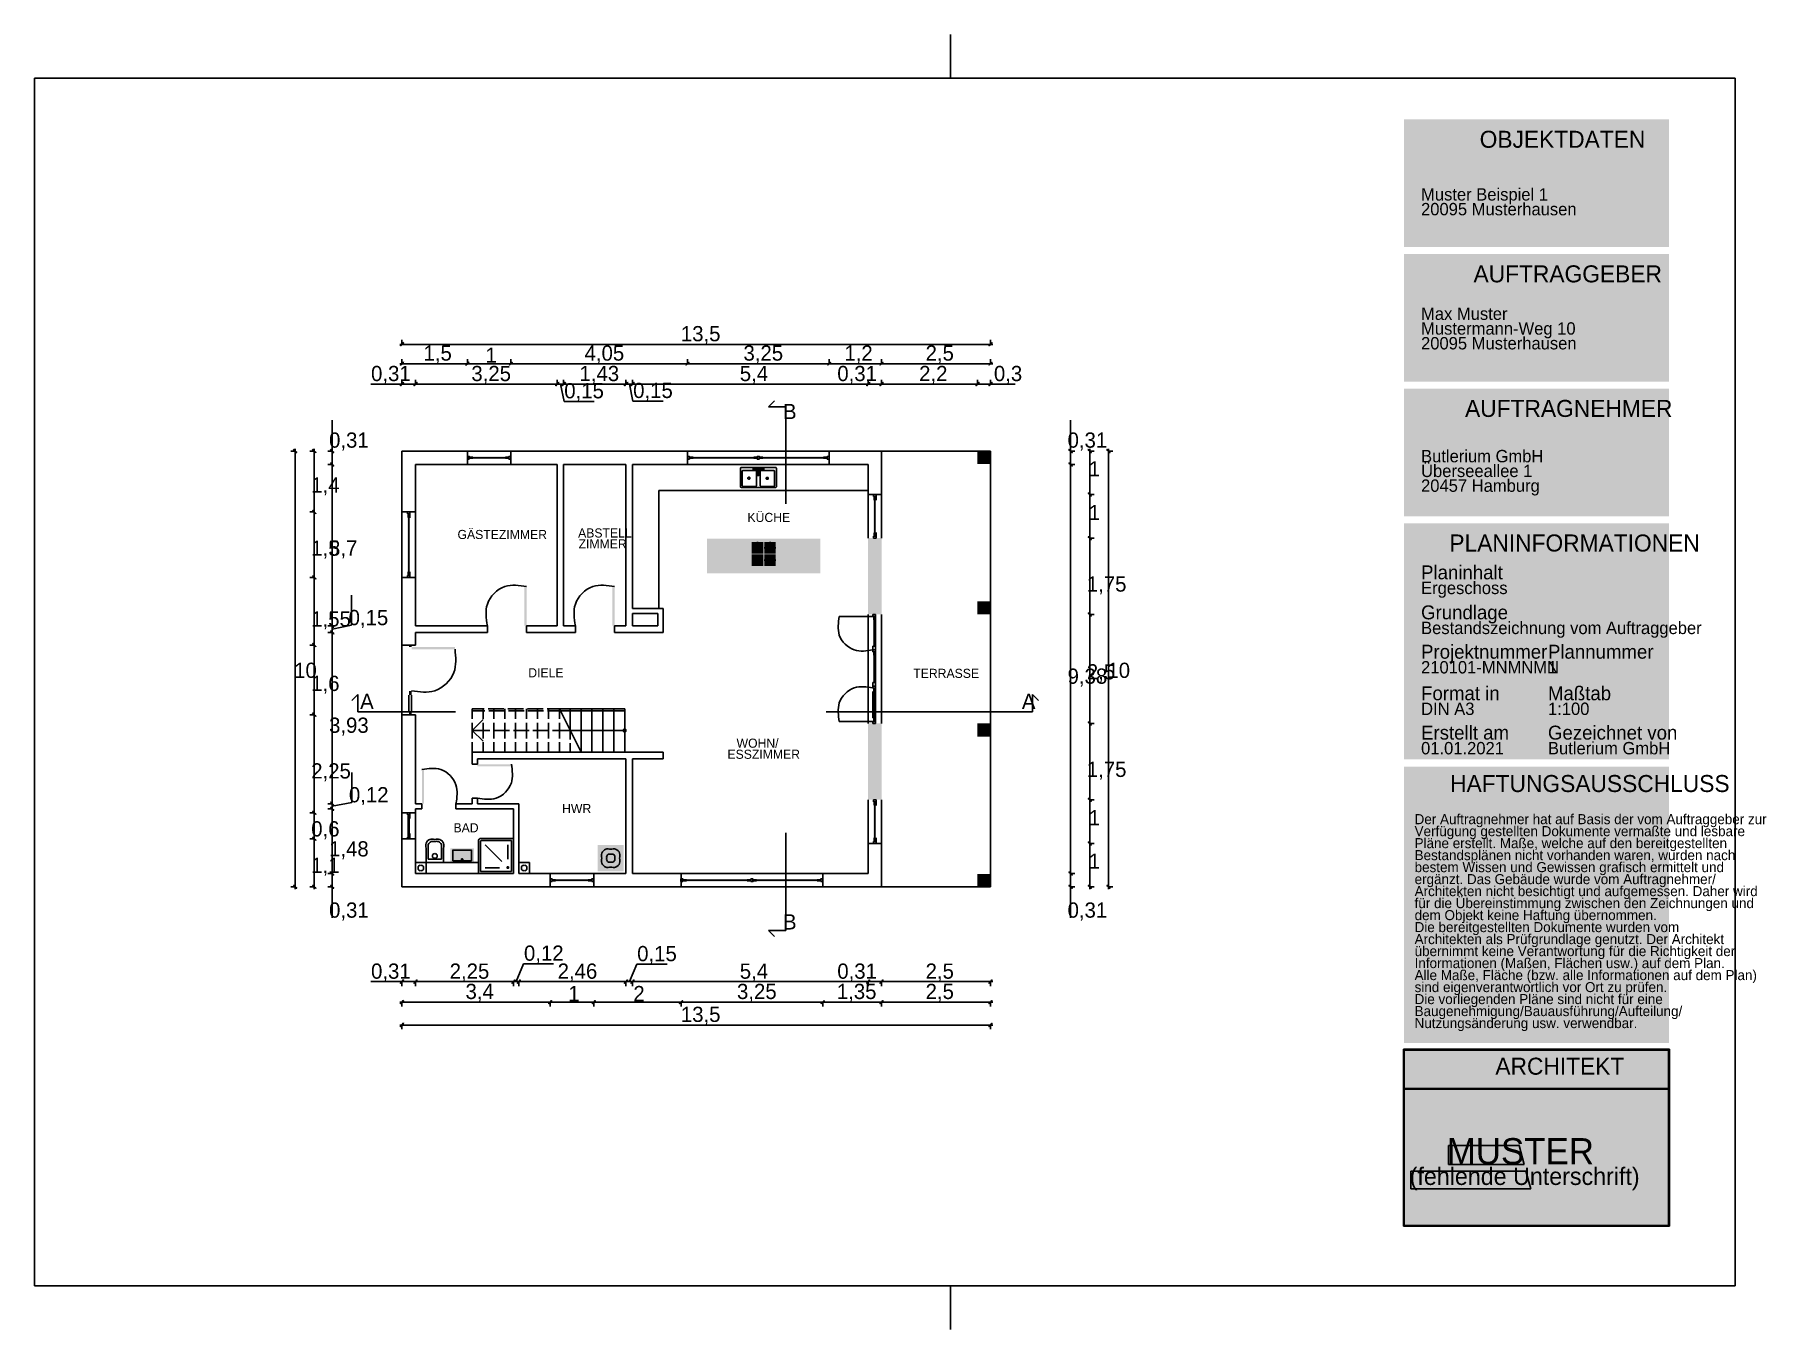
# Model space of a CAD drawing. Header units: metres. Extents: x 57 to 1182, y 0 to 842.
import ezdxf

# ---------------------------------------------------------------- set-up
doc = ezdxf.new("R2010")
doc.units = ezdxf.units.M
for name, color, linetype in [('PDFCurves', 7, 'Continuous'), ('PDFLines', 7, 'Continuous'), ('PDFQuads', 7, 'Continuous'), ('PDFRects', 7, 'Continuous'), ('PDFText', 7, 'Continuous')]:
    doc.layers.add(name, color=color, linetype=linetype)

msp = doc.modelspace()

# ---------------------------------------------------------------- texts
at = {"layer": 'PDFText'}
for s, height, p in [('OBJEKTDATEN', 11.063, (996.1, 768.3)), ('20095 Musterhausen', 8.046, (958, 724.4)), ('Muster Beispiel 1', 8.046, (958, 734)), ('AUFTRAGGEBER', 11.063, (992.1, 680.8)), ('Max Muster ', 8.046, (958, 656.4)), ('Mustermann-Weg 10', 8.046, (958, 646.8)), ('13,5', 9.9, (476.8, 642.5)), ('20095 Musterhausen  ', 8.046, (958, 637.2)), ('1,5', 9.9, (309.5, 629.9)), ('1', 9.9, (349.8, 628.5)), ('4,05', 9.9, (414.2, 629.9)), ('3,25', 9.9, (517.5, 629.9)), ('1,2', 9.9, (583.1, 629.9)), ('2,5', 9.9, (635.9, 629.9)), ('0,31', 9.9, (275.4, 616.6)), ('3,25', 9.9, (340.6, 616.6)), ('1,43', 9.9, (410.9, 616.6)), ('5,4', 9.9, (515.1, 616.6)), ('0,31', 9.9, (578.5, 616.6)), ('2,2', 9.9, (631.7, 616.6)), ('0,3', 9.9, (680.3, 616.6)), ('0,15', 9.9, (401, 605.4)), ('0,15', 9.9, (445.8, 605.6)), ('B', 9.89, (543.2, 591.9)), ('AUFTRAGNEHMER', 11.063, (986.6, 593.3)), ('0,31', 9.9, (248.1, 573.3)), ('0,31', 9.9, (728.2, 573.3)), ('1', 9.9, (742, 554.6)), ('Butlerium GmbH', 8.046, (958, 563.8)), ('Überseeallee 1', 8.046, (958, 554.2)), ('1,4', 9.9, (236.5, 544.1)), ('20457 Hamburg', 8.046, (958, 544.6)), ('KÜCHE', 5.93, (520.1, 525)), ('1', 9.9, (742, 526.2)), ('GÄSTEZIMMER', 5.932, (331.6, 513.9)), ('ABSTELL', 5.93, (410, 514.9)), ('1,5', 9.9, (236.5, 503)), ('3,7', 9.9, (248.1, 503.1)), ('ZIMMER', 5.93, (410.3, 507.8)), ('PLANINFORMATIONEN', 11.063, (976.4, 505.8)), ('Planinhalt', 9.05, (958, 487.7)), ('1,75', 9.9, (740.7, 479.7)), ('Ergeschoss', 8.05, (958, 478.1)), ('1,55', 9.9, (236.5, 457)), ('0,15', 9.9, (260.8, 457.9)), ('Grundlage', 9.05, (958, 461.7)), ('Bestandszeichnung vom Auftraggeber', 8.046, (958, 452.1)), ('Projektnummer', 9.052, (958, 436.1)), ('Plannummer', 9.05, (1040.5, 436.1)), ('10', 9.9, (225.4, 423.6)), ('DIELE', 5.93, (377.6, 424)), ('TERRASSE', 5.93, (627.9, 423.6)), ('9,38', 9.9, (728.2, 419.8)), ('2,5', 9.9, (740.7, 422.6)), ('10', 9.9, (754.1, 423.6)), ('210101-MNMNMN', 8.046, (958, 426.5)), ('1', 8.05, (1040.5, 426.5)), ('1,6', 9.9, (236.5, 415.1)), ('Format in', 9.05, (958, 409.1)), ('Maßtab', 9.05, (1040.5, 409.1)), ('A', 9.89, (268.3, 403.4)), ('A', 9.89, (698.5, 403.4)), ('DIN A3', 8.05, (958, 399.5)), ('1:100', 8.05, (1040.5, 399.5)), ('3,93', 9.9, (248.1, 387.9)), ('WOHN/', 5.93, (513, 378.2)), ('Erstellt am', 9.052, (958, 383.5)), ('Gezeichnet von', 9.052, (1040.5, 383.5)), ('ESSZIMMER', 5.93, (507.1, 371)), ('01.01.2021', 8.05, (958, 373.9)), ('Butlerium GmbH', 8.046, (1040.5, 373.9)), ('2,25', 9.9, (236.5, 358.2)), ('1,75', 9.9, (740.7, 359.2)), ('HAFTUNGSAUSSCHLUSS', 11.063, (976.9, 349.4)), ('0,12', 9.9, (261, 342.7)), ('HWR', 5.93, (399.6, 335.7)), ('0,6', 9.9, (236.5, 320.5)), ('BAD', 5.93, (329, 323.2)), ('1', 9.9, (742, 327.8)), ('Verfügung gestellten Dokumente vermaßte und lesbare ', 6.537, (953.8, 320.7)), ('Der Auftragnehmer hat auf Basis der vom Auftraggeber zur', 6.537, (953.8, 328.5)), ('1,48', 9.9, (248.1, 307.5)), ('Pläne erstellt. Maße, welche auf den bereitgestellten ', 6.537, (953.8, 312.9)), ('1,1', 9.9, (236.5, 296.8)), ('1', 9.9, (742, 299.5)), ('bestem Wissen und Gewissen grafisch ermittelt und ', 6.537, (953.8, 297.3)), ('Bestandsplänen nicht vorhanden waren, wurden nach ', 6.537, (953.8, 305.1)), ('ergänzt. Das Gebäude wurde vom Auftragnehmer/', 6.537, (953.8, 289.5)), ('Architekten nicht besichtigt und aufgemessen. Daher wird ', 6.537, (953.8, 281.7)), ('für die Übereinstimmung zwischen den Zeichnungen und ', 6.537, (953.8, 273.9)), ('0,31', 9.9, (248.1, 267.7)), ('0,31', 9.9, (728.2, 267.7)), ('dem Objekt keine Haftung übernommen. ', 6.537, (953.8, 266.1)), ('B', 9.89, (543.2, 260)), ('Die bereitgestellten Dokumente wurden vom ', 6.537, (953.8, 258.3)), ('0,12', 9.9, (374.8, 239.7)), ('0,15', 9.9, (448.4, 239.4)), ('Architekten als Prüfgrundlage genutzt. Der Architekt ', 6.537, (953.8, 250.5)), ('übernimmt keine Verantwortung für die Richtigkeit der ', 6.537, (953.8, 242.7)), ('0,31', 9.9, (275.4, 228)), ('2,25', 9.9, (326.5, 228)), ('2,46', 9.9, (396.7, 228)), ('5,4', 9.9, (515.1, 228)), ('0,31', 9.9, (578.5, 228)), ('2,5', 9.9, (635.9, 228)), ('Informationen (Maßen, Flächen usw.) auf dem Plan.', 6.537, (953.8, 234.9)), ('Alle Maße, Fläche (bzw. alle Informationen auf dem Plan) ', 6.537, (953.8, 227.1)), ('sind eigenverantwortlich vor Ort zu prüfen.', 6.537, (953.8, 219.3)), ('3,4', 9.9, (336.8, 214.8)), ('1', 9.9, (403.6, 213.4)), ('2', 9.9, (445.9, 213.4)), ('3,25', 9.9, (513.3, 214.8)), ('1,35', 9.9, (578.2, 214.8)), ('2,5', 9.9, (635.9, 214.8)), ('Die vorliegenden Pläne sind nicht für eine ', 6.537, (953.8, 211.5)), ('13,5', 9.9, (476.8, 199.9)), ('Baugenehmigung/Bauausführung/Aufteilung/', 6.537, (953.8, 203.7)), ('Nutzungsänderung usw. verwendbar.', 6.537, (953.8, 195.9)), ('ARCHITEKT', 11.06, (1006.3, 165.6)), ('MUSTER', 16.95, (974.7, 107.4)), ('MUSTER', 16.95, (974.7, 107.4)), ('(fehlende Unterschrift)', 11.3, (950.6, 93.9)), ('(fehlende Unterschrift)', 11.3, (950.6, 93.9))]:
    msp.add_text(s, height=height, dxfattribs=at).set_placement(p)

# ---------------------------------------------------------------- linework, layer by layer
at = {"layer": 'PDFCurves'}
for points in [[(515.7, 560.3), (515.6, 560.2), (515.5, 560), (515.5, 559.8)], [(516.2, 560.4), (516, 560.5), (515.8, 560.4), (515.7, 560.3)], [(516.9, 558.3), (516.7, 558.2), (516.7, 558), (516.7, 557.8)], [(517.4, 558.5), (517.2, 558.5), (517, 558.5), (516.9, 558.3)], [(521.1, 554.1), (520.7, 554.1), (520.4, 553.8), (520.4, 553.5)], [(520.4, 553.5), (520.4, 553.1), (520.7, 552.9), (521.1, 552.9)], [(521.7, 553.5), (521.7, 553.8), (521.4, 554.1), (521.1, 554.1)], [(521.1, 552.9), (521.4, 552.9), (521.7, 553.1), (521.7, 553.5)], [(526, 557.8), (525.9, 558.2), (525.6, 558.5), (525.3, 558.5)], [(526.5, 555.7), (526.5, 555.4), (526.8, 555.2), (527.1, 555.2)], [(527.1, 555.2), (527.4, 555.2), (527.6, 555.4), (527.6, 555.7)], [(528.5, 558.3), (528.4, 558.2), (528.3, 558), (528.3, 557.8)], [(529, 558.5), (528.9, 558.5), (528.7, 558.5), (528.5, 558.3)], [(533, 554), (532.6, 554), (532.3, 553.7), (532.3, 553.4)], [(532.3, 553.4), (532.3, 553.1), (532.6, 552.8), (533, 552.8)], [(533.6, 553.4), (533.6, 553.7), (533.3, 554), (533, 554)], [(533, 552.8), (533.3, 552.8), (533.6, 553.1), (533.6, 553.4)], [(537.7, 557.8), (537.6, 558.2), (537.3, 558.5), (537, 558.5)], [(538.9, 559.8), (538.8, 560.2), (538.5, 560.4), (538.1, 560.4)], [(515.5, 547.9), (515.6, 547.6), (515.9, 547.5), (516.2, 547.5)], [(516.6, 548.7), (516.7, 548.4), (517, 548.1), (517.4, 548.1)], [(525.3, 548.1), (525.4, 548.1), (525.6, 548.1), (525.8, 548.2)], [(525.8, 548.2), (525.9, 548.4), (526, 548.5), (526, 548.7)], [(528.3, 548.7), (528.4, 548.4), (528.7, 548.1), (529.1, 548.1)], [(537, 548.1), (537.1, 548.1), (537.3, 548.1), (537.5, 548.2)], [(537.5, 548.2), (537.6, 548.4), (537.7, 548.5), (537.7, 548.7)], [(538.1, 547.5), (538.3, 547.4), (538.5, 547.5), (538.6, 547.6)], [(538.6, 547.6), (538.8, 547.7), (538.9, 547.9), (538.9, 548.1)], [(526.6, 510.1), (525.6, 510.1), (524.8, 509.3), (524.8, 508.3)], [(524.8, 508.3), (524.8, 507.3), (525.6, 506.4), (526.6, 506.4)], [(528.4, 508.3), (528.4, 509.3), (527.6, 510.1), (526.6, 510.1)], [(526.6, 506.4), (527.6, 506.4), (528.4, 507.3), (528.4, 508.3)], [(534.8, 510.1), (533.8, 510.1), (532.9, 509.3), (532.9, 508.3)], [(532.9, 508.3), (532.9, 507.3), (533.8, 506.4), (534.8, 506.4)], [(536.6, 508.3), (536.6, 509.3), (535.8, 510.1), (534.8, 510.1)], [(534.8, 506.4), (535.8, 506.4), (536.6, 507.3), (536.6, 508.3)], [(526.6, 502.4), (525.4, 502.4), (524.4, 501.4), (524.4, 500.2)], [(524.4, 500.2), (524.4, 498.9), (525.4, 497.9), (526.6, 497.9)], [(528.9, 500.2), (528.9, 501.4), (527.9, 502.4), (526.6, 502.4)], [(526.6, 497.9), (527.9, 497.9), (528.9, 498.9), (528.9, 500.2)], [(534.8, 501.6), (533.9, 501.6), (533.3, 501), (533.3, 500.2)], [(533.3, 500.2), (533.3, 499.3), (533.9, 498.7), (534.8, 498.7)], [(536.2, 500.2), (536.2, 501), (535.6, 501.6), (534.8, 501.6)], [(534.8, 498.7), (535.6, 498.7), (536.2, 499.3), (536.2, 500.2)], [(376.5, 483), (362.4, 483), (351, 471.6), (351, 457.5)], [(433.7, 483), (419.6, 483), (408.2, 471.6), (408.2, 457.5)], [(579.8, 463.6), (579.8, 451.5), (589.5, 441.8), (601.6, 441.8)], [(301.7, 415.3), (316.8, 415.3), (329.2, 427.1), (330, 442.2)], [(601.6, 417.1), (589.5, 417.1), (579.8, 407.3), (579.8, 395.3)], [(440.3, 390.3), (439.8, 390.3), (439.4, 389.9), (439.4, 389.5)], [(439.4, 389.5), (439.4, 389), (439.8, 388.6), (440.3, 388.6)], [(441.1, 389.5), (441.1, 389.9), (440.8, 390.3), (440.3, 390.3)], [(440.3, 388.6), (440.8, 388.6), (441.1, 389), (441.1, 389.5)], [(330.6, 341.8), (330.6, 354.1), (320.7, 364), (308.5, 364)], [(344.5, 345.4), (356.7, 345.4), (366.6, 355.3), (366.6, 367.5)], [(316.8, 318.6), (313.7, 318.6), (311.2, 316.1), (311.2, 312.9)], [(316.8, 317.2), (314.5, 317.2), (312.6, 315.3), (312.6, 312.9)], [(322.5, 312.9), (322.5, 316.1), (320, 318.6), (316.8, 318.6)], [(321.1, 312.9), (321.1, 315.3), (319.2, 317.2), (316.8, 317.2)], [(347.8, 319.2), (346.4, 319.2), (345.3, 318), (345.3, 316.6)], [(347.8, 317.9), (347.1, 317.9), (346.6, 317.3), (346.6, 316.6)], [(316.8, 309.3), (316.1, 309.3), (315.4, 308.6), (315.4, 307.8)], [(315.4, 307.8), (315.4, 307), (316.1, 306.4), (316.8, 306.4)], [(318.3, 307.8), (318.3, 308.6), (317.6, 309.3), (316.8, 309.3)], [(316.8, 306.4), (317.6, 306.4), (318.3, 307), (318.3, 307.8)], [(328.9, 311.7), (328.7, 311.7), (328.5, 311.6), (328.5, 311.3)], [(328.5, 305), (328.5, 304.8), (328.7, 304.6), (328.9, 304.6)], [(334.6, 306), (334.4, 306), (334.2, 305.8), (334.2, 305.6)], [(334.2, 305.6), (334.2, 305.4), (334.4, 305.2), (334.6, 305.2)], [(335, 305.6), (335, 305.8), (334.8, 306), (334.6, 306)], [(334.6, 305.2), (334.8, 305.2), (335, 305.4), (335, 305.6)], [(340.7, 311.3), (340.7, 311.6), (340.6, 311.7), (340.3, 311.7)], [(340.3, 304.6), (340.6, 304.6), (340.7, 304.8), (340.7, 305)], [(431.2, 312.2), (428, 312.2), (425.4, 309.6), (425.4, 306.4)], [(425.4, 306.4), (425.4, 303.2), (428, 300.6), (431.2, 300.6)], [(431.2, 309), (429.8, 309), (428.6, 307.8), (428.6, 306.4)], [(428.6, 306.4), (428.6, 305), (429.8, 303.9), (431.2, 303.9)], [(437, 306.4), (437, 309.6), (434.4, 312.2), (431.2, 312.2)], [(433.8, 306.4), (433.8, 307.8), (432.6, 309), (431.2, 309)], [(431.2, 300.6), (434.4, 300.6), (437, 303.2), (437, 306.4)], [(431.2, 303.9), (432.6, 303.9), (433.8, 305), (433.8, 306.4)], [(307.8, 301.7), (306.8, 301.7), (306.1, 301), (306.1, 300)], [(306.1, 300), (306.1, 299.1), (306.8, 298.3), (307.8, 298.3)], [(309.4, 300), (309.4, 301), (308.7, 301.7), (307.8, 301.7)], [(307.8, 298.3), (308.7, 298.3), (309.4, 299.1), (309.4, 300)], [(364.3, 300.8), (364, 300.8), (363.8, 300.5), (363.8, 300.3)], [(363.8, 300.3), (363.8, 300), (364, 299.8), (364.3, 299.8)], [(364.8, 300.3), (364.8, 300.5), (364.6, 300.8), (364.3, 300.8)], [(364.3, 299.8), (364.6, 299.8), (364.8, 300), (364.8, 300.3)], [(375, 301.7), (374, 301.7), (373.3, 301), (373.3, 300)], [(373.3, 300), (373.3, 299.1), (374, 298.3), (375, 298.3)], [(376.6, 300), (376.6, 301), (375.9, 301.7), (375, 301.7)], [(375, 298.3), (375.9, 298.3), (376.6, 299.1), (376.6, 300)]]:
    msp.add_spline(points, degree=3, dxfattribs=at)
at = {"layer": 'PDFLines'}
for p, q in [((652, 813.5), (652, 841.9)), ((56.7, 813.5), (56.7, 28.4)), ((56.7, 813.5), (1162.2, 813.5)), ((1162.2, 813.5), (1162.2, 28.4)), ((295.4, 640.5), (295.4, 643.4)), ((678.1, 640.5), (678.1, 643.4)), ((294, 640.5), (679.5, 640.5)), ((294.4, 639.7), (296.3, 641.6)), ((294.6, 639.5), (294.4, 639.7)), ((296.3, 641.6), (294.6, 639.5)), ((296.3, 641.6), (294.6, 639.5)), ((294.6, 639.5), (296.6, 641.4)), ((295.4, 627.9), (295.4, 630.8)), ((296.6, 641.4), (296.3, 641.6)), ((338, 627.9), (338, 630.8)), ((338, 627.9), (338, 630.8)), ((366.3, 627.9), (366.3, 630.8)), ((366.3, 627.9), (366.3, 630.8)), ((481.1, 627.9), (481.1, 630.8)), ((481.1, 627.9), (481.1, 630.8)), ((573.2, 627.9), (573.2, 630.8)), ((573.2, 627.9), (573.2, 630.8)), ((607.3, 627.9), (607.3, 630.8)), ((607.3, 627.9), (607.3, 630.8)), ((679, 641.6), (677, 639.7)), ((677, 639.7), (677.2, 639.5)), ((677.2, 639.5), (679, 641.6)), ((677.2, 639.5), (679, 641.6)), ((679.2, 641.4), (677.2, 639.5)), ((678.1, 627.9), (678.1, 630.8)), ((679, 641.6), (679.2, 641.4)), ((294, 627.9), (339.4, 627.9)), ((294.4, 627.1), (296.3, 629)), ((294.6, 626.9), (294.4, 627.1)), ((296.3, 629), (294.6, 626.9)), ((296.3, 629), (294.6, 626.9)), ((294.6, 626.9), (296.6, 628.8)), ((296.6, 628.8), (296.3, 629)), ((336.5, 627.9), (367.7, 627.9)), ((336.9, 627.1), (338.9, 629)), ((338.9, 629), (336.9, 627.1)), ((337.1, 626.9), (336.9, 627.1)), ((336.9, 627.1), (337.1, 626.9)), ((338.9, 629), (337.1, 626.9)), ((338.9, 629), (337.1, 626.9)), ((337.1, 626.9), (338.9, 629)), ((337.1, 626.9), (338.9, 629)), ((337.1, 626.9), (339.1, 628.8)), ((339.1, 628.8), (337.1, 626.9)), ((339.1, 628.8), (338.9, 629)), ((338.9, 629), (339.1, 628.8)), ((364.9, 627.9), (482.5, 627.9)), ((367.2, 629), (365.2, 627.1)), ((365.2, 627.1), (367.2, 629)), ((365.2, 627.1), (365.4, 626.9)), ((365.4, 626.9), (365.2, 627.1)), ((365.4, 626.9), (367.2, 629)), ((365.4, 626.9), (367.2, 629)), ((367.2, 629), (365.4, 626.9)), ((367.2, 629), (365.4, 626.9)), ((367.4, 628.8), (365.4, 626.9)), ((365.4, 626.9), (367.4, 628.8)), ((367.2, 629), (367.4, 628.8)), ((367.4, 628.8), (367.2, 629)), ((479.7, 627.9), (574.6, 627.9)), ((482, 629), (480, 627.1)), ((480, 627.1), (482, 629)), ((480, 627.1), (480.2, 626.9)), ((480.2, 626.9), (480, 627.1)), ((480.2, 626.9), (482, 629)), ((480.2, 626.9), (482, 629)), ((482, 629), (480.2, 626.9)), ((482, 629), (480.2, 626.9)), ((482.2, 628.8), (480.2, 626.9)), ((480.2, 626.9), (482.2, 628.8)), ((482, 629), (482.2, 628.8)), ((482.2, 628.8), (482, 629)), ((571.8, 627.9), (608.7, 627.9)), ((574.1, 629), (572.2, 627.1)), ((572.2, 627.1), (574.1, 629)), ((572.2, 627.1), (572.4, 626.9)), ((572.4, 626.9), (572.2, 627.1)), ((572.4, 626.9), (574.1, 629)), ((572.4, 626.9), (574.1, 629)), ((574.1, 629), (572.4, 626.9)), ((574.1, 629), (572.4, 626.9)), ((574.4, 628.8), (572.4, 626.9)), ((572.4, 626.9), (574.4, 628.8)), ((574.1, 629), (574.4, 628.8)), ((574.4, 628.8), (574.1, 629)), ((605.9, 627.9), (679.5, 627.9)), ((608.2, 629), (606.1, 627.1)), ((606.1, 627.1), (608.2, 629)), ((606.1, 627.1), (606.4, 626.9)), ((606.4, 626.9), (606.1, 627.1)), ((606.4, 626.9), (608.2, 629)), ((606.4, 626.9), (608.2, 629)), ((608.2, 629), (606.4, 626.9)), ((608.2, 629), (606.4, 626.9)), ((608.4, 628.8), (606.4, 626.9)), ((606.4, 626.9), (608.4, 628.8)), ((608.2, 629), (608.4, 628.8)), ((608.4, 628.8), (608.2, 629)), ((679, 629), (677, 627.1)), ((677, 627.1), (677.2, 626.9)), ((677.2, 626.9), (679, 629)), ((677.2, 626.9), (679, 629)), ((679.2, 628.8), (677.2, 626.9)), ((679, 629), (679.2, 628.8)), ((295.4, 614.7), (275.3, 614.7)), ((294.4, 613.8), (296.3, 615.8)), ((294.6, 613.6), (294.4, 613.8)), ((296.3, 615.8), (294.6, 613.6)), ((296.3, 615.8), (294.6, 613.6)), ((294.6, 613.6), (296.6, 615.5)), ((295.4, 617.5), (295.4, 614.7)), ((295.4, 614.7), (305.6, 614.7)), ((296.6, 615.5), (296.3, 615.8)), ((302.8, 614.7), (397.8, 614.7)), ((305.1, 615.8), (303.1, 613.8)), ((303.1, 613.8), (305.1, 615.8)), ((303.1, 613.8), (303.4, 613.6)), ((303.4, 613.6), (303.1, 613.8)), ((303.4, 613.6), (305.1, 615.8)), ((303.4, 613.6), (305.1, 615.8)), ((305.1, 615.8), (303.4, 613.6)), ((305.1, 615.8), (303.4, 613.6)), ((305.3, 615.5), (303.4, 613.6)), ((303.4, 613.6), (305.3, 615.5)), ((304.2, 614.7), (304.2, 617.5)), ((304.2, 614.7), (304.2, 617.5)), ((305.1, 615.8), (305.3, 615.5)), ((305.3, 615.5), (305.1, 615.8)), ((394.9, 614.7), (402, 614.7)), ((397.3, 615.8), (395.2, 613.8)), ((395.2, 613.8), (397.3, 615.8)), ((395.2, 613.8), (395.5, 613.6)), ((395.5, 613.6), (395.2, 613.8)), ((395.5, 613.6), (397.3, 615.8)), ((395.5, 613.6), (397.3, 615.8)), ((397.3, 615.8), (395.5, 613.6)), ((397.3, 615.8), (395.5, 613.6)), ((397.5, 615.5), (395.5, 613.6)), ((395.5, 613.6), (397.5, 615.5)), ((396.4, 614.7), (396.4, 617.5)), ((396.4, 614.7), (396.4, 617.5)), ((397.3, 615.8), (397.5, 615.5)), ((397.5, 615.5), (397.3, 615.8)), ((398.5, 614.7), (400.9, 603.4)), ((399.2, 614.7), (442.6, 614.7)), ((401.5, 615.8), (399.5, 613.8)), ((399.5, 613.8), (401.5, 615.8)), ((399.5, 613.8), (399.7, 613.6)), ((399.7, 613.6), (399.5, 613.8)), ((399.7, 613.6), (401.5, 615.8)), ((399.7, 613.6), (401.5, 615.8)), ((401.5, 615.8), (399.7, 613.6)), ((401.5, 615.8), (399.7, 613.6)), ((401.7, 615.5), (399.7, 613.6)), ((399.7, 613.6), (401.7, 615.5)), ((400.6, 614.7), (400.6, 617.5)), ((400.6, 614.7), (400.6, 617.5)), ((401.5, 615.8), (401.7, 615.5)), ((401.7, 615.5), (401.5, 615.8)), ((439.7, 614.7), (446.8, 614.7)), ((442, 615.8), (440, 613.8)), ((440, 613.8), (442, 615.8)), ((440, 613.8), (440.2, 613.6)), ((440.2, 613.6), (440, 613.8)), ((440.2, 613.6), (442, 615.8)), ((440.2, 613.6), (442, 615.8)), ((442, 615.8), (440.2, 613.6)), ((442, 615.8), (440.2, 613.6)), ((442.3, 615.5), (440.2, 613.6)), ((440.2, 613.6), (442.3, 615.5)), ((441.1, 614.7), (441.1, 617.5)), ((441.1, 614.7), (441.1, 617.5)), ((442, 615.8), (442.3, 615.5)), ((442.3, 615.5), (442, 615.8)), ((443.3, 614.7), (445.6, 603.6)), ((444, 614.7), (599.9, 614.7)), ((446.3, 615.8), (444.3, 613.8)), ((444.3, 613.8), (446.3, 615.8)), ((444.3, 613.8), (444.5, 613.6)), ((444.5, 613.6), (444.3, 613.8)), ((444.5, 613.6), (446.3, 615.8)), ((444.5, 613.6), (446.3, 615.8)), ((446.3, 615.8), (444.5, 613.6)), ((446.3, 615.8), (444.5, 613.6)), ((446.5, 615.5), (444.5, 613.6)), ((444.5, 613.6), (446.5, 615.5)), ((445.4, 614.7), (445.4, 617.5)), ((445.4, 614.7), (445.4, 617.5)), ((446.3, 615.8), (446.5, 615.5)), ((446.5, 615.5), (446.3, 615.8)), ((598.5, 614.7), (578.3, 614.7)), ((599.4, 615.8), (597.4, 613.8)), ((597.4, 613.8), (599.4, 615.8)), ((597.4, 613.8), (597.6, 613.6)), ((597.6, 613.6), (597.4, 613.8)), ((597.6, 613.6), (599.4, 615.8)), ((597.6, 613.6), (599.4, 615.8)), ((599.4, 615.8), (597.6, 613.6)), ((599.4, 615.8), (597.6, 613.6)), ((599.6, 615.5), (597.6, 613.6)), ((597.6, 613.6), (599.6, 615.5)), ((598.5, 614.7), (598.5, 617.5)), ((598.5, 617.5), (598.5, 614.7)), ((598.5, 614.7), (608.7, 614.7)), ((599.4, 615.8), (599.6, 615.5)), ((599.6, 615.5), (599.4, 615.8)), ((605.9, 614.7), (671, 614.7)), ((608.2, 615.8), (606.1, 613.8)), ((606.1, 613.8), (608.2, 615.8)), ((606.1, 613.8), (606.4, 613.6)), ((606.4, 613.6), (606.1, 613.8)), ((606.4, 613.6), (608.2, 615.8)), ((606.4, 613.6), (608.2, 615.8)), ((608.2, 615.8), (606.4, 613.6)), ((608.2, 615.8), (606.4, 613.6)), ((608.4, 615.5), (606.4, 613.6)), ((606.4, 613.6), (608.4, 615.5)), ((607.3, 614.7), (607.3, 617.5)), ((607.3, 614.7), (607.3, 617.5)), ((608.2, 615.8), (608.4, 615.5)), ((608.4, 615.5), (608.2, 615.8)), ((678.1, 614.7), (668.2, 614.7)), ((670.5, 615.8), (668.5, 613.8)), ((668.5, 613.8), (670.5, 615.8)), ((668.5, 613.8), (668.7, 613.6)), ((668.7, 613.6), (668.5, 613.8)), ((668.7, 613.6), (670.5, 615.8)), ((668.7, 613.6), (670.5, 615.8)), ((670.5, 615.8), (668.7, 613.6)), ((670.5, 615.8), (668.7, 613.6)), ((670.7, 615.5), (668.7, 613.6)), ((668.7, 613.6), (670.7, 615.5)), ((669.6, 614.7), (669.6, 617.5)), ((669.6, 614.7), (669.6, 617.5)), ((670.5, 615.8), (670.7, 615.5)), ((670.7, 615.5), (670.5, 615.8)), ((679, 615.8), (677, 613.8)), ((677, 613.8), (677.2, 613.6)), ((677.2, 613.6), (679, 615.8)), ((677.2, 613.6), (679, 615.8)), ((679.2, 615.5), (677.2, 613.6)), ((678.1, 617.5), (678.1, 614.7)), ((678.1, 614.7), (694.1, 614.7)), ((679, 615.8), (679.2, 615.5)), ((400.9, 603.4), (420.4, 603.4)), ((445.6, 603.6), (465.2, 603.6)), ((537.7, 603.8), (533.7, 599.8)), ((533.7, 599.8), (545, 599.8)), ((545, 599.8), (545, 536.8)), ((250.1, 571.1), (250.1, 591.3)), ((730.2, 571.1), (730.2, 591.3)), ((226.1, 571.1), (223.3, 571.1)), ((225, 572), (225.2, 572.3)), ((227.2, 570.2), (225, 572)), ((225, 572), (227, 570)), ((227.2, 570.2), (225, 572)), ((225.2, 572.3), (227.2, 570.2)), ((226.1, 572.6), (226.1, 286.3)), ((227, 570), (227.2, 570.2)), ((238.5, 571.1), (235.7, 571.1)), ((237.4, 572), (237.6, 572.3)), ((239.6, 570.2), (237.4, 572)), ((237.4, 572), (239.4, 570)), ((239.6, 570.2), (237.4, 572)), ((237.6, 572.3), (239.6, 570.2)), ((238.5, 530), (238.5, 572.6)), ((239.4, 570), (239.6, 570.2)), ((247.2, 571.1), (250.1, 571.1)), ((249, 572), (249.2, 572.3)), ((251.2, 570.2), (249, 572)), ((249, 572), (250.9, 570)), ((251.2, 570.2), (249, 572)), ((249, 563.3), (249.2, 563.5)), ((249.2, 563.5), (249, 563.3)), ((251.2, 561.5), (249, 563.3)), ((249, 563.3), (250.9, 561.3)), ((251.2, 561.5), (249, 563.3)), ((249, 563.3), (251.2, 561.5)), ((249, 563.3), (251.2, 561.5)), ((250.9, 561.3), (249, 563.3)), ((249.2, 572.3), (251.2, 570.2)), ((249.2, 563.5), (251.2, 561.5)), ((251.2, 561.5), (249.2, 563.5)), ((250.1, 571.1), (250.1, 561)), ((250.1, 456.1), (250.1, 563.8)), ((250.9, 570), (251.2, 570.2)), ((338, 571.1), (295.4, 571.1)), ((295.4, 571.1), (295.4, 531.5)), ((338, 562.4), (338, 571.1)), ((338, 571.1), (366.3, 571.1)), ((362.6, 566.8), (341.6, 566.8)), ((366.3, 562.4), (366.3, 571.1)), ((366.3, 571.1), (481.1, 571.1)), ((481.1, 571.1), (481.1, 562.4)), ((481.1, 571.1), (573.2, 571.1)), ((524.1, 566.8), (484.8, 566.8)), ((569.5, 566.8), (530.2, 566.8)), ((573.2, 562.4), (573.2, 571.1)), ((573.2, 571.1), (607.3, 571.1)), ((607.3, 571.1), (607.3, 542.8)), ((607.3, 571.1), (678.1, 571.1)), ((678.1, 571.1), (678.1, 287.7)), ((729.1, 572), (729.3, 572.3)), ((731.3, 570.2), (729.1, 572)), ((729.1, 572), (731.1, 570)), ((731.3, 570.2), (729.1, 572)), ((729.1, 563.3), (729.3, 563.5)), ((729.3, 563.5), (729.1, 563.3)), ((731.3, 561.5), (729.1, 563.3)), ((729.1, 563.3), (731.1, 561.3)), ((731.3, 561.5), (729.1, 563.3)), ((729.1, 563.3), (731.3, 561.5)), ((729.1, 563.3), (731.3, 561.5)), ((731.1, 561.3), (729.1, 563.3)), ((729.3, 572.3), (731.3, 570.2)), ((729.3, 563.5), (731.3, 561.5)), ((731.3, 561.5), (729.3, 563.5)), ((733, 571.1), (730.2, 571.1)), ((730.2, 571.1), (730.2, 561)), ((730.2, 295.1), (730.2, 563.8)), ((731.1, 570), (731.3, 570.2)), ((741.5, 572), (741.8, 572.3)), ((743.7, 570.2), (741.5, 572)), ((741.5, 572), (743.5, 570)), ((743.7, 570.2), (741.5, 572)), ((741.8, 572.3), (743.7, 570.2)), ((742.6, 541.4), (742.6, 572.6)), ((742.6, 571.1), (745.5, 571.1)), ((743.5, 570), (743.7, 570.2)), ((753.7, 572), (753.9, 572.3)), ((755.9, 570.2), (753.7, 572)), ((753.7, 572), (755.7, 570)), ((755.9, 570.2), (753.7, 572)), ((753.9, 572.3), (755.9, 570.2)), ((754.8, 286.3), (754.8, 572.6)), ((754.8, 571.1), (757.6, 571.1)), ((755.7, 570), (755.9, 570.2)), ((250.1, 562.4), (247.2, 562.4)), ((250.1, 562.4), (247.2, 562.4)), ((250.9, 561.3), (251.2, 561.5)), ((251.2, 561.5), (250.9, 561.3)), ((304.2, 531.5), (304.2, 562.4)), ((304.2, 562.4), (338, 562.4)), ((366.3, 562.4), (338, 562.4)), ((396.4, 562.4), (366.3, 562.4)), ((396.4, 562.4), (396.4, 457.5)), ((441.1, 562.4), (400.6, 562.4)), ((400.6, 457.5), (400.6, 562.4)), ((441.1, 457.5), (441.1, 562.4)), ((481.1, 562.4), (445.4, 562.4)), ((445.4, 562.4), (445.4, 468.8)), ((573.2, 562.4), (481.1, 562.4)), ((515.5, 547.8), (515.5, 559.8)), ((516.2, 560.4), (538.1, 560.4)), ((516.7, 548.7), (516.7, 557.8)), ((517.4, 558.5), (525.3, 558.5)), ((530.7, 559.9), (523.7, 559.9)), ((523.7, 559.9), (523.7, 558.9)), ((523.7, 558.9), (526.6, 558.9)), ((526, 557.8), (526, 548.7)), ((527.6, 559.7), (526.6, 559.7)), ((526.6, 559.7), (526.6, 555.7)), ((527.6, 555.7), (527.6, 559.7)), ((527.6, 558.9), (530.7, 558.9)), ((528.4, 548.7), (528.4, 557.8)), ((529.1, 558.5), (537, 558.5)), ((530.7, 558.9), (530.7, 559.9)), ((537.7, 557.8), (537.7, 548.7)), ((538.9, 559.8), (538.9, 548.1)), ((598.5, 562.4), (573.2, 562.4)), ((598.5, 542.8), (598.5, 562.4)), ((730.2, 562.4), (733, 562.4)), ((730.2, 562.4), (733, 562.4)), ((731.1, 561.3), (731.3, 561.5)), ((731.3, 561.5), (731.1, 561.3)), ((462.4, 468.8), (462.4, 545.4)), ((462.4, 545.4), (598.5, 545.4)), ((538.1, 547.4), (516.2, 547.4)), ((525.3, 548.1), (517.4, 548.1)), ((537, 548.1), (529.1, 548.1)), ((607.3, 542.8), (598.5, 542.8)), ((598.5, 514.5), (598.5, 542.8)), ((603.7, 542.8), (602, 542.8)), ((602, 542.8), (602, 541.5)), ((602, 541.5), (603.7, 541.5)), ((603.7, 539.1), (603.7, 542.8)), ((607.3, 542.8), (607.3, 514.5)), ((741.5, 543.7), (741.8, 543.9)), ((741.8, 543.9), (741.5, 543.7)), ((743.7, 541.9), (741.5, 543.7)), ((741.5, 543.7), (743.5, 541.7)), ((743.7, 541.9), (741.5, 543.7)), ((741.5, 543.7), (743.7, 541.9)), ((741.5, 543.7), (743.7, 541.9)), ((743.5, 541.7), (741.5, 543.7)), ((741.8, 543.9), (743.7, 541.9)), ((743.7, 541.9), (741.8, 543.9)), ((742.6, 513), (742.6, 544.2)), ((742.6, 542.8), (745.5, 542.8)), ((742.6, 542.8), (745.5, 542.8)), ((743.5, 541.7), (743.7, 541.9)), ((743.7, 541.9), (743.5, 541.7)), ((238.5, 531.5), (235.7, 531.5)), ((238.5, 531.5), (235.7, 531.5)), ((237.4, 532.4), (237.6, 532.6)), ((237.6, 532.6), (237.4, 532.4)), ((239.6, 530.6), (237.4, 532.4)), ((237.4, 532.4), (239.4, 530.4)), ((239.6, 530.6), (237.4, 532.4)), ((237.4, 532.4), (239.6, 530.6)), ((237.4, 532.4), (239.6, 530.6)), ((239.4, 530.4), (237.4, 532.4)), ((237.6, 532.6), (239.6, 530.6)), ((239.6, 530.6), (237.6, 532.6)), ((238.5, 487.5), (238.5, 532.9)), ((239.4, 530.4), (239.6, 530.6)), ((239.6, 530.6), (239.4, 530.4)), ((295.4, 531.5), (304.2, 531.5)), ((295.4, 488.9), (295.4, 531.5)), ((300.7, 531.5), (299, 531.5)), ((299, 531.5), (299, 530.2)), ((299, 530.2), (300.7, 530.2)), ((300.7, 527.8), (300.7, 531.5)), ((304.2, 531.5), (304.2, 488.9)), ((602.9, 539.1), (602.9, 518.1)), ((299.9, 527.8), (299.9, 492.6)), ((603.7, 518.1), (603.7, 514.5)), ((522.9, 508.2), (525.5, 508.2)), ((526.6, 512), (526.6, 509.4)), ((526.6, 504.5), (526.6, 507.1)), ((530.4, 508.2), (527.8, 508.2)), ((531, 508.2), (533.6, 508.2)), ((534.8, 512), (534.8, 509.4)), ((534.8, 504.5), (534.8, 507.1)), ((538.5, 508.2), (535.9, 508.2)), ((602, 514.5), (602, 515.7)), ((602, 515.7), (603.7, 515.7)), ((603.7, 514.5), (602, 514.5)), ((741.5, 515.4), (741.8, 515.6)), ((741.8, 515.6), (741.5, 515.4)), ((743.7, 513.6), (741.5, 515.4)), ((741.5, 515.4), (743.5, 513.4)), ((743.7, 513.6), (741.5, 515.4)), ((741.5, 515.4), (743.7, 513.6)), ((741.5, 515.4), (743.7, 513.6)), ((743.5, 513.4), (741.5, 515.4)), ((741.8, 515.6), (743.7, 513.6)), ((743.7, 513.6), (741.8, 515.6)), ((742.6, 463.4), (742.6, 515.9)), ((742.6, 514.5), (745.5, 514.5)), ((742.6, 514.5), (745.5, 514.5)), ((743.5, 513.4), (743.7, 513.6)), ((743.7, 513.6), (743.5, 513.4)), ((522.9, 500.1), (525.5, 500.1)), ((526.6, 503.9), (526.6, 501.3)), ((526.6, 496.4), (526.6, 499)), ((530.4, 500.1), (527.8, 500.1)), ((531, 500.1), (533.6, 500.1)), ((534.8, 503.9), (534.8, 501.3)), ((534.8, 496.4), (534.8, 499)), ((538.5, 500.1), (535.9, 500.1)), ((238.5, 488.9), (235.7, 488.9)), ((238.5, 488.9), (235.7, 488.9)), ((237.4, 489.8), (237.6, 490)), ((237.6, 490), (237.4, 489.8)), ((239.6, 488.1), (237.4, 489.8)), ((237.4, 489.8), (239.4, 487.8)), ((239.6, 488.1), (237.4, 489.8)), ((237.4, 489.8), (239.6, 488.1)), ((237.4, 489.8), (239.6, 488.1)), ((239.4, 487.8), (237.4, 489.8)), ((237.6, 490), (239.6, 488.1)), ((239.6, 488.1), (237.6, 490)), ((238.5, 443.6), (238.5, 490.4)), ((239.4, 487.8), (239.6, 488.1)), ((239.6, 488.1), (239.4, 487.8)), ((304.2, 488.9), (295.4, 488.9)), ((295.4, 488.9), (295.4, 445)), ((299, 488.9), (299, 490.2)), ((299, 490.2), (300.7, 490.2)), ((300.7, 488.9), (299, 488.9)), ((300.7, 492.6), (300.7, 488.9)), ((304.2, 457.5), (304.2, 488.9)), ((262.7, 457.8), (262.7, 477.3)), ((465.2, 468.8), (445.4, 468.8)), ((445.4, 465.4), (445.4, 457.5)), ((461.9, 465.4), (445.4, 465.4)), ((461.9, 457.5), (461.9, 465.4)), ((465.2, 457.5), (465.2, 468.8)), ((601.6, 463.6), (579.8, 463.6)), ((598.5, 394), (598.5, 464.9)), ((603.3, 464.9), (601.6, 464.9)), ((601.6, 464.9), (601.6, 463.6)), ((601.6, 463.6), (603.3, 463.6)), ((603.3, 461.2), (603.3, 464.9)), ((607.3, 464.9), (607.3, 394)), ((741.5, 465.7), (741.8, 465.9)), ((741.8, 465.9), (741.5, 465.7)), ((743.7, 464), (741.5, 465.7)), ((741.5, 465.7), (743.5, 463.8)), ((743.7, 464), (741.5, 465.7)), ((741.5, 465.7), (743.7, 464)), ((741.5, 465.7), (743.7, 464)), ((743.5, 463.8), (741.5, 465.7)), ((741.8, 465.9), (743.7, 464)), ((743.7, 464), (741.8, 465.9)), ((742.6, 392.6), (742.6, 466.3)), ((742.6, 464.9), (745.5, 464.9)), ((742.6, 464.9), (745.5, 464.9)), ((743.5, 463.8), (743.7, 464)), ((743.7, 464), (743.5, 463.8)), ((250.1, 457.5), (247.2, 457.5)), ((250.1, 457.5), (247.2, 457.5)), ((250.1, 453.2), (247.2, 453.2)), ((250.1, 453.2), (247.2, 453.2)), ((249, 458.4), (249.2, 458.6)), ((249.2, 458.6), (249, 458.4)), ((251.2, 456.6), (249, 458.4)), ((249, 458.4), (250.9, 456.4)), ((251.2, 456.6), (249, 458.4)), ((249, 458.4), (251.2, 456.6)), ((249, 458.4), (251.2, 456.6)), ((250.9, 456.4), (249, 458.4)), ((249, 454.1), (249.2, 454.3)), ((249.2, 454.3), (249, 454.1)), ((251.2, 452.4), (249, 454.1)), ((249, 454.1), (250.9, 452.1)), ((251.2, 452.4), (249, 454.1)), ((249, 454.1), (251.2, 452.4)), ((249, 454.1), (251.2, 452.4)), ((250.9, 452.1), (249, 454.1)), ((249.2, 458.6), (251.2, 456.6)), ((251.2, 456.6), (249.2, 458.6)), ((249.2, 454.3), (251.2, 452.4)), ((251.2, 452.4), (249.2, 454.3)), ((250.1, 451.8), (250.1, 458.9)), ((250.1, 455.4), (262.7, 457.8)), ((250.1, 340.4), (250.1, 454.6)), ((250.9, 456.4), (251.2, 456.6)), ((251.2, 456.6), (250.9, 456.4)), ((250.9, 452.1), (251.2, 452.4)), ((251.2, 452.4), (250.9, 452.1)), ((351, 457.5), (304.2, 457.5)), ((304.2, 445), (304.2, 453.2)), ((304.2, 453.2), (351, 453.2)), ((351, 457.5), (351, 453.2)), ((396.4, 457.5), (376.5, 457.5)), ((376.5, 457.5), (376.5, 453.2)), ((376.5, 453.2), (394.9, 453.2)), ((408.2, 453.2), (394.9, 453.2)), ((400.6, 457.5), (408.2, 457.5)), ((408.2, 457.5), (408.2, 453.2)), ((433.7, 453.2), (433.7, 457.5)), ((433.7, 457.5), (441.1, 457.5)), ((445.4, 453.2), (433.7, 453.2)), ((461.9, 457.5), (445.4, 457.5)), ((445.4, 453.2), (465.2, 453.2)), ((465.2, 453.2), (465.2, 457.5)), ((602.5, 444.3), (602.5, 461.2)), ((603.3, 461.2), (603.3, 441.9)), ((238.5, 445), (235.7, 445)), ((238.5, 445), (235.7, 445)), ((237.4, 445.9), (237.6, 446.1)), ((237.6, 446.1), (237.4, 445.9)), ((239.6, 444.1), (237.4, 445.9)), ((237.4, 445.9), (239.4, 443.9)), ((239.6, 444.1), (237.4, 445.9)), ((237.4, 445.9), (239.6, 444.1)), ((237.4, 445.9), (239.6, 444.1)), ((239.4, 443.9), (237.4, 445.9)), ((237.6, 446.1), (239.6, 444.1)), ((239.6, 444.1), (237.6, 446.1)), ((238.5, 398.2), (238.5, 446.4)), ((239.4, 443.9), (239.6, 444.1)), ((239.6, 444.1), (239.4, 443.9)), ((295.4, 445), (304.2, 445)), ((295.4, 445), (295.4, 399.6)), ((601.6, 441.9), (601.6, 444.3)), ((601.6, 444.3), (603.3, 444.3)), ((603.3, 441.9), (601.6, 441.9)), ((601.6, 441.9), (601.6, 440.6)), ((603.3, 441.9), (601.6, 441.9)), ((601.6, 440.6), (603.3, 440.6)), ((603.3, 438.2), (603.3, 441.9)), ((602.5, 420.6), (602.5, 438.2)), ((603.3, 438.2), (603.3, 418.2)), ((601.6, 418.2), (601.6, 420.6)), ((601.6, 420.6), (603.3, 420.6)), ((603.3, 418.2), (601.6, 418.2)), ((601.6, 418.2), (601.6, 417)), ((603.3, 418.2), (601.6, 418.2)), ((601.6, 417), (603.3, 417)), ((603.3, 414.6), (603.3, 418.2)), ((266.8, 412.9), (262.8, 408.9)), ((266.8, 401.6), (266.8, 412.9)), ((300, 401.1), (300, 412.4)), ((301.7, 412.4), (301.7, 401.1)), ((602.5, 414.6), (602.5, 397.7)), ((709.4, 408.9), (705.4, 412.9)), ((705.4, 412.9), (705.4, 401.6)), ((238.5, 399.6), (235.7, 399.6)), ((238.5, 399.6), (235.7, 399.6)), ((237.4, 400.5), (237.6, 400.8)), ((237.6, 400.8), (237.4, 400.5)), ((239.6, 398.8), (237.4, 400.5)), ((237.4, 400.5), (239.4, 398.6)), ((239.6, 398.8), (237.4, 400.5)), ((237.4, 400.5), (239.6, 398.8)), ((237.4, 400.5), (239.6, 398.8)), ((239.4, 398.6), (237.4, 400.5)), ((237.6, 400.8), (239.6, 398.8)), ((239.6, 398.8), (237.6, 400.8)), ((238.5, 334.4), (238.5, 401.1)), ((239.4, 398.6), (239.6, 398.8)), ((239.6, 398.8), (239.4, 398.6)), ((330.2, 401.6), (266.8, 401.6)), ((304.2, 399.6), (295.4, 399.6)), ((295.4, 399.6), (295.4, 335.9)), ((304.2, 341.8), (304.2, 399.6)), ((341.1, 397.1), (341.1, 403.6)), ((341.1, 403.6), (349, 403.6)), ((341.1, 402.2), (349.4, 402.2)), ((341.1, 389.4), (348.2, 396.5)), ((341.1, 384.3), (341.1, 394.5)), ((348.2, 403.6), (348.2, 397.1)), ((348.2, 394.5), (348.2, 384.3)), ((351.6, 403.6), (361.8, 403.6)), ((351.9, 402.2), (362.1, 402.2)), ((355.3, 403.6), (355.3, 397.1)), ((355.3, 394.5), (355.3, 384.3)), ((362.3, 403.6), (362.3, 397.1)), ((362.3, 394.5), (362.3, 384.3)), ((364.3, 403.6), (374.5, 403.6)), ((364.7, 402.2), (374.9, 402.2)), ((369.4, 403.6), (369.4, 397.1)), ((369.4, 394.5), (369.4, 384.3)), ((376.5, 403.6), (376.5, 397.1)), ((376.5, 394.5), (376.5, 384.3)), ((377.1, 403.6), (387.3, 403.6)), ((377.4, 402.2), (387.6, 402.2)), ((383.6, 403.6), (383.6, 397.1)), ((383.6, 394.5), (383.6, 384.3)), ((389.9, 403.6), (397.8, 403.6)), ((390.2, 402.2), (398.5, 402.2)), ((390.7, 403.6), (390.7, 397.1)), ((390.7, 394.5), (390.7, 384.3)), ((397.8, 403.6), (440.3, 403.6)), ((397.8, 403.6), (397.8, 397.1)), ((412, 375.3), (397.8, 403.6)), ((397.8, 394.5), (397.8, 384.3)), ((398.5, 402.2), (440.3, 402.2)), ((404.9, 403.6), (404.9, 389.4)), ((412, 403.6), (412, 375.3)), ((419, 403.6), (419, 375.3)), ((426.1, 403.6), (426.1, 375.3)), ((433.2, 403.6), (433.2, 375.3)), ((440.3, 403.6), (440.3, 375.3)), ((705.4, 401.6), (571.3, 401.6)), ((601.6, 395.3), (579.8, 395.3)), ((601.6, 394), (601.6, 395.3)), ((601.6, 395.3), (603.3, 395.3)), ((603.3, 397.7), (603.3, 394)), ((741.5, 394.9), (741.8, 395.1)), ((741.8, 395.1), (741.5, 394.9)), ((743.7, 393.1), (741.5, 394.9)), ((741.5, 394.9), (743.5, 392.9)), ((743.7, 393.1), (741.5, 394.9)), ((741.5, 394.9), (743.7, 393.1)), ((741.5, 394.9), (743.7, 393.1)), ((743.5, 392.9), (741.5, 394.9)), ((741.8, 395.1), (743.7, 393.1)), ((743.7, 393.1), (741.8, 395.1)), ((742.6, 343), (742.6, 395.4)), ((352.6, 389.4), (341.1, 389.4)), ((341.1, 389.4), (348.2, 382.4)), ((365.3, 389.4), (355.1, 389.4)), ((378.1, 389.4), (367.9, 389.4)), ((390.8, 389.4), (380.6, 389.4)), ((404.9, 389.4), (393.4, 389.4)), ((404.9, 389.4), (404.9, 383.6)), ((440.3, 389.4), (404.9, 389.4)), ((603.3, 394), (601.6, 394)), ((742.6, 394), (745.5, 394)), ((742.6, 394), (745.5, 394)), ((743.5, 392.9), (743.7, 393.1)), ((743.7, 393.1), (743.5, 392.9)), ((341.1, 375.3), (341.1, 381.8)), ((445.4, 375.3), (341.1, 375.3)), ((341.1, 375.3), (341.1, 367.5)), ((348.2, 381.8), (348.2, 375.3)), ((355.3, 381.8), (355.3, 375.3)), ((362.3, 381.8), (362.3, 375.3)), ((369.4, 381.8), (369.4, 375.3)), ((376.5, 381.8), (376.5, 375.3)), ((383.6, 381.8), (383.6, 375.3)), ((390.7, 381.8), (390.7, 375.3)), ((397.8, 381.8), (397.8, 375.3)), ((404.9, 381.1), (404.9, 375.3)), ((445.4, 375.3), (465.2, 375.3)), ((465.2, 375.3), (465.2, 371)), ((262.9, 342.5), (262.9, 362)), ((344.5, 367.5), (341.1, 367.5)), ((441.1, 371), (344.5, 371)), ((344.5, 371), (344.5, 367.5)), ((441.1, 296.5), (441.1, 371)), ((445.4, 296.5), (445.4, 371)), ((465.2, 371), (445.4, 371)), ((250.1, 341.8), (247.2, 341.8)), ((250.1, 341.8), (247.2, 341.8)), ((250.1, 338.4), (247.2, 338.4)), ((250.1, 338.4), (247.2, 338.4)), ((249, 342.7), (249.2, 342.9)), ((249.2, 342.9), (249, 342.7)), ((251.2, 340.9), (249, 342.7)), ((249, 342.7), (250.9, 340.7)), ((251.2, 340.9), (249, 342.7)), ((249, 342.7), (251.2, 340.9)), ((249, 342.7), (251.2, 340.9)), ((250.9, 340.7), (249, 342.7)), ((249, 339.3), (249.2, 339.5)), ((249.2, 339.5), (249, 339.3)), ((251.2, 337.5), (249, 339.3)), ((249, 339.3), (250.9, 337.3)), ((251.2, 337.5), (249, 339.3)), ((249, 339.3), (251.2, 337.5)), ((249, 339.3), (251.2, 337.5)), ((250.9, 337.3), (249, 339.3)), ((249.2, 342.9), (251.2, 340.9)), ((251.2, 340.9), (249.2, 342.9)), ((249.2, 339.5), (251.2, 337.5)), ((251.2, 337.5), (249.2, 339.5)), ((250.1, 337), (250.1, 343.2)), ((250.1, 340.1), (262.9, 342.5)), ((250.1, 295.1), (250.1, 339.9)), ((250.9, 340.7), (251.2, 340.9)), ((251.2, 340.9), (250.9, 340.7)), ((308.5, 341.8), (304.2, 341.8)), ((304.2, 335.9), (304.2, 338.4)), ((308.5, 338.4), (304.2, 338.4)), ((308.5, 341.8), (308.5, 338.4)), ((341.1, 341.8), (330.6, 341.8)), ((330.6, 341.8), (330.6, 338.4)), ((368, 338.4), (330.6, 338.4)), ((341.1, 345.4), (341.1, 341.8)), ((344.5, 345.4), (341.1, 345.4)), ((344.5, 345.4), (344.5, 341.8)), ((371.4, 341.8), (344.5, 341.8)), ((368, 296.5), (368, 338.4)), ((371.4, 296.5), (371.4, 341.8)), ((598.5, 344.4), (598.5, 316)), ((603.7, 344.4), (602, 344.4)), ((602, 344.4), (602, 343.1)), ((602, 343.1), (603.7, 343.1)), ((602.9, 340.7), (602.9, 319.7)), ((603.7, 340.7), (603.7, 344.4)), ((607.3, 316), (607.3, 344.4)), ((741.5, 345.2), (741.8, 345.5)), ((741.8, 345.5), (741.5, 345.2)), ((743.7, 343.5), (741.5, 345.2)), ((741.5, 345.2), (743.5, 343.3)), ((743.7, 343.5), (741.5, 345.2)), ((741.5, 345.2), (743.7, 343.5)), ((741.5, 345.2), (743.7, 343.5)), ((743.5, 343.3), (741.5, 345.2)), ((741.8, 345.5), (743.7, 343.5)), ((743.7, 343.5), (741.8, 345.5)), ((742.6, 314.6), (742.6, 345.8)), ((742.6, 344.4), (745.5, 344.4)), ((742.6, 344.4), (745.5, 344.4)), ((743.5, 343.3), (743.7, 343.5)), ((743.7, 343.5), (743.5, 343.3)), ((238.5, 335.9), (235.7, 335.9)), ((238.5, 335.9), (235.7, 335.9)), ((237.4, 336.8), (237.6, 337)), ((237.6, 337), (237.4, 336.8)), ((239.6, 335), (237.4, 336.8)), ((237.4, 336.8), (239.4, 334.8)), ((239.6, 335), (237.4, 336.8)), ((237.4, 336.8), (239.6, 335)), ((237.4, 336.8), (239.6, 335)), ((239.4, 334.8), (237.4, 336.8)), ((237.6, 337), (239.6, 335)), ((239.6, 335), (237.6, 337)), ((238.5, 317.4), (238.5, 337.3)), ((239.4, 334.8), (239.6, 335)), ((239.6, 335), (239.4, 334.8)), ((250.9, 337.3), (251.2, 337.5)), ((251.2, 337.5), (250.9, 337.3)), ((295.4, 335.9), (304.2, 335.9)), ((295.4, 318.9), (295.4, 335.9)), ((300.7, 335.9), (299, 335.9)), ((299, 335.9), (299, 334.6)), ((299, 334.6), (300.7, 334.6)), ((299.9, 332.2), (299.9, 322.5)), ((300.7, 332.2), (300.7, 335.9)), ((304.2, 335.9), (304.2, 318.9)), ((238.5, 318.9), (235.7, 318.9)), ((238.5, 318.9), (235.7, 318.9)), ((237.4, 319.8), (237.6, 320)), ((237.6, 320), (237.4, 319.8)), ((239.6, 318), (237.4, 319.8)), ((237.4, 319.8), (239.4, 317.8)), ((239.6, 318), (237.4, 319.8)), ((237.4, 319.8), (239.6, 318)), ((237.4, 319.8), (239.6, 318)), ((239.4, 317.8), (237.4, 319.8)), ((237.6, 320), (239.6, 318)), ((239.6, 318), (237.6, 320)), ((238.5, 286.3), (238.5, 320.3)), ((239.4, 317.8), (239.6, 318)), ((239.6, 318), (239.4, 317.8)), ((304.2, 318.9), (295.4, 318.9)), ((295.4, 318.9), (295.4, 287.7)), ((299, 318.9), (299, 320.1)), ((299, 320.1), (300.7, 320.1)), ((300.7, 318.9), (299, 318.9)), ((300.7, 322.5), (300.7, 318.9)), ((304.2, 296.5), (304.2, 318.9)), ((345.3, 316.6), (345.3, 296.5)), ((346.6, 316.6), (346.6, 297.7)), ((368, 319.1), (347.9, 319.1)), ((366.8, 317.9), (347.9, 317.9)), ((366.8, 297.7), (366.8, 317.9)), ((368, 296.5), (368, 319.1)), ((545, 322.9), (545, 259.4)), ((607.3, 316), (598.5, 316)), ((598.5, 316), (598.5, 296.5)), ((602, 316), (602, 317.3)), ((602, 317.3), (603.7, 317.3)), ((603.7, 316), (602, 316)), ((603.7, 319.7), (603.7, 316)), ((607.3, 287.7), (607.3, 316)), ((741.5, 316.9), (741.8, 317.1)), ((741.8, 317.1), (741.5, 316.9)), ((743.7, 315.1), (741.5, 316.9)), ((741.5, 316.9), (743.5, 314.9)), ((743.7, 315.1), (741.5, 316.9)), ((741.5, 316.9), (743.7, 315.1)), ((741.5, 316.9), (743.7, 315.1)), ((743.5, 314.9), (741.5, 316.9)), ((741.8, 317.1), (743.7, 315.1)), ((743.7, 315.1), (741.8, 317.1)), ((742.6, 286.3), (742.6, 317.4)), ((742.6, 316), (745.5, 316)), ((742.6, 316), (745.5, 316)), ((311.2, 303.6), (311.2, 312.9)), ((312.6, 305.8), (312.6, 312.9)), ((321.1, 305.8), (312.6, 305.8)), ((321.1, 312.9), (321.1, 305.8)), ((322.5, 312.9), (322.5, 303.6)), ((328.5, 311.3), (328.5, 305)), ((340.4, 311.7), (328.9, 311.7)), ((328.9, 304.6), (340.4, 304.6)), ((340.7, 305), (340.7, 311.3)), ((360.4, 304.2), (349.5, 315.1)), ((364.3, 305.8), (364.3, 315.1)), ((743.5, 314.9), (743.7, 315.1)), ((743.7, 315.1), (743.5, 314.9)), ((250.1, 296.5), (247.2, 296.5)), ((250.1, 296.5), (247.2, 296.5)), ((249, 297.3), (249.2, 297.6)), ((249.2, 297.6), (249, 297.3)), ((251.2, 295.6), (249, 297.3)), ((249, 297.3), (250.9, 295.4)), ((251.2, 295.6), (249, 297.3)), ((249, 297.3), (251.2, 295.6)), ((249, 297.3), (251.2, 295.6)), ((250.9, 295.4), (249, 297.3)), ((249.2, 297.6), (251.2, 295.6)), ((251.2, 295.6), (249.2, 297.6)), ((250.1, 287.7), (250.1, 297.9)), ((250.9, 295.4), (251.2, 295.6)), ((251.2, 295.6), (250.9, 295.4)), ((311.3, 303.6), (304.2, 303.6)), ((368, 296.5), (304.2, 296.5)), ((322.5, 303.6), (311.2, 303.6)), ((311.3, 296.5), (311.3, 303.6)), ((311.3, 303.6), (345.3, 303.6)), ((345.3, 296.5), (368, 296.5)), ((346.6, 297.7), (366.8, 297.7)), ((358.8, 300.2), (349.5, 300.2)), ((378.5, 303.6), (371.4, 303.6)), ((391.8, 296.5), (371.4, 296.5)), ((378.5, 296.5), (378.5, 303.6)), ((391.8, 287.7), (391.8, 296.5)), ((420.2, 296.5), (391.8, 296.5)), ((420.2, 287.7), (420.2, 296.5)), ((420.2, 296.5), (441.1, 296.5)), ((445.4, 296.5), (476.9, 296.5)), ((476.9, 296.5), (476.9, 287.7)), ((569, 296.5), (476.9, 296.5)), ((598.5, 296.5), (569, 296.5)), ((569, 296.5), (569, 287.7)), ((729.1, 297.3), (729.3, 297.6)), ((729.3, 297.6), (729.1, 297.3)), ((731.3, 295.6), (729.1, 297.3)), ((729.1, 297.3), (731.1, 295.4)), ((731.3, 295.6), (729.1, 297.3)), ((729.1, 297.3), (731.3, 295.6)), ((729.1, 297.3), (731.3, 295.6)), ((731.1, 295.4), (729.1, 297.3)), ((729.3, 297.6), (731.3, 295.6)), ((731.3, 295.6), (729.3, 297.6)), ((730.2, 287.7), (730.2, 297.9)), ((730.2, 296.5), (733, 296.5)), ((730.2, 296.5), (733, 296.5)), ((731.1, 295.4), (731.3, 295.6)), ((731.3, 295.6), (731.1, 295.4)), ((226.1, 287.7), (223.3, 287.7)), ((225.2, 288.8), (225, 288.6)), ((225, 288.6), (227.2, 286.8)), ((225, 288.6), (227.2, 286.8)), ((227, 286.6), (225, 288.6)), ((227.2, 286.8), (225.2, 288.8)), ((227.2, 286.8), (227, 286.6)), ((238.5, 287.7), (235.7, 287.7)), ((237.6, 288.8), (237.4, 288.6)), ((237.4, 288.6), (239.6, 286.8)), ((237.4, 288.6), (239.6, 286.8)), ((239.4, 286.6), (237.4, 288.6)), ((239.6, 286.8), (237.6, 288.8)), ((239.6, 286.8), (239.4, 286.6)), ((247.2, 287.7), (250.1, 287.7)), ((249.2, 288.8), (249, 288.6)), ((249, 288.6), (251.2, 286.8)), ((249, 288.6), (251.2, 286.8)), ((250.9, 286.6), (249, 288.6)), ((251.2, 286.8), (249.2, 288.8)), ((250.1, 287.7), (250.1, 267.5)), ((251.2, 286.8), (250.9, 286.6)), ((295.4, 287.7), (391.8, 287.7)), ((391.8, 287.7), (420.2, 287.7)), ((416.5, 292.1), (395.5, 292.1)), ((476.9, 287.7), (420.2, 287.7)), ((476.9, 287.7), (569, 287.7)), ((519.9, 292.1), (480.5, 292.1)), ((565.3, 292.1), (526, 292.1)), ((569, 287.7), (607.3, 287.7)), ((678.1, 287.7), (607.3, 287.7)), ((729.3, 288.8), (729.1, 288.6)), ((729.1, 288.6), (731.3, 286.8)), ((729.1, 288.6), (731.3, 286.8)), ((731.1, 286.6), (729.1, 288.6)), ((731.3, 286.8), (729.3, 288.8)), ((733, 287.7), (730.2, 287.7)), ((730.2, 287.7), (730.2, 267.5)), ((731.3, 286.8), (731.1, 286.6)), ((741.8, 288.8), (741.5, 288.6)), ((741.5, 288.6), (743.7, 286.8)), ((741.5, 288.6), (743.7, 286.8)), ((743.5, 286.6), (741.5, 288.6)), ((743.7, 286.8), (741.8, 288.8)), ((742.6, 287.7), (745.5, 287.7)), ((743.7, 286.8), (743.5, 286.6)), ((753.9, 288.8), (753.7, 288.6)), ((753.7, 288.6), (755.9, 286.8)), ((753.7, 288.6), (755.9, 286.8)), ((755.7, 286.6), (753.7, 288.6)), ((755.9, 286.8), (753.9, 288.8)), ((754.8, 287.7), (757.6, 287.7)), ((755.9, 286.8), (755.7, 286.6)), ((545, 259.4), (533.7, 259.4)), ((533.7, 259.4), (537.7, 255.4)), ((369.7, 226.1), (374.6, 237.7)), ((374.6, 237.7), (394.1, 237.7)), ((443.3, 226.1), (448.2, 237.5)), ((448.2, 237.5), (467.8, 237.5)), ((295.4, 226.1), (275.3, 226.1)), ((294.4, 225.2), (296.3, 227.2)), ((294.6, 225), (294.4, 225.2)), ((296.3, 227.2), (294.6, 225)), ((296.3, 227.2), (294.6, 225)), ((294.6, 225), (296.6, 227)), ((295.4, 223.2), (295.4, 226.1)), ((295.4, 226.1), (305.6, 226.1)), ((296.6, 227), (296.3, 227.2)), ((302.8, 226.1), (369.4, 226.1)), ((305.1, 227.2), (303.1, 225.2)), ((303.1, 225.2), (305.1, 227.2)), ((303.1, 225.2), (303.4, 225)), ((303.4, 225), (303.1, 225.2)), ((303.4, 225), (305.1, 227.2)), ((303.4, 225), (305.1, 227.2)), ((305.1, 227.2), (303.4, 225)), ((305.1, 227.2), (303.4, 225)), ((305.3, 227), (303.4, 225)), ((303.4, 225), (305.3, 227)), ((304.2, 226.1), (304.2, 223.2)), ((304.2, 226.1), (304.2, 223.2)), ((305.1, 227.2), (305.3, 227)), ((305.3, 227), (305.1, 227.2)), ((366.6, 226.1), (372.8, 226.1)), ((368.9, 227.2), (366.9, 225.2)), ((366.9, 225.2), (368.9, 227.2)), ((366.9, 225.2), (367.1, 225)), ((367.1, 225), (366.9, 225.2)), ((367.1, 225), (368.9, 227.2)), ((367.1, 225), (368.9, 227.2)), ((368.9, 227.2), (367.1, 225)), ((368.9, 227.2), (367.1, 225)), ((369.1, 227), (367.1, 225)), ((367.1, 225), (369.1, 227)), ((368, 226.1), (368, 223.2)), ((368, 226.1), (368, 223.2)), ((368.9, 227.2), (369.1, 227)), ((369.1, 227), (368.9, 227.2)), ((370, 226.1), (442.6, 226.1)), ((372.3, 227.2), (370.3, 225.2)), ((370.3, 225.2), (372.3, 227.2)), ((370.3, 225.2), (370.5, 225)), ((370.5, 225), (370.3, 225.2)), ((370.5, 225), (372.3, 227.2)), ((370.5, 225), (372.3, 227.2)), ((372.3, 227.2), (370.5, 225)), ((372.3, 227.2), (370.5, 225)), ((372.5, 227), (370.5, 225)), ((370.5, 225), (372.5, 227)), ((371.4, 226.1), (371.4, 223.2)), ((371.4, 226.1), (371.4, 223.2)), ((372.3, 227.2), (372.5, 227)), ((372.5, 227), (372.3, 227.2)), ((439.7, 226.1), (446.8, 226.1)), ((442, 227.2), (440, 225.2)), ((440, 225.2), (442, 227.2)), ((440, 225.2), (440.2, 225)), ((440.2, 225), (440, 225.2)), ((440.2, 225), (442, 227.2)), ((440.2, 225), (442, 227.2)), ((442, 227.2), (440.2, 225)), ((442, 227.2), (440.2, 225)), ((442.3, 227), (440.2, 225)), ((440.2, 225), (442.3, 227)), ((441.1, 226.1), (441.1, 223.2)), ((441.1, 226.1), (441.1, 223.2)), ((442, 227.2), (442.3, 227)), ((442.3, 227), (442, 227.2)), ((444, 226.1), (599.9, 226.1)), ((446.3, 227.2), (444.3, 225.2)), ((444.3, 225.2), (446.3, 227.2)), ((444.3, 225.2), (444.5, 225)), ((444.5, 225), (444.3, 225.2)), ((444.5, 225), (446.3, 227.2)), ((444.5, 225), (446.3, 227.2)), ((446.3, 227.2), (444.5, 225)), ((446.3, 227.2), (444.5, 225)), ((446.5, 227), (444.5, 225)), ((444.5, 225), (446.5, 227)), ((445.4, 226.1), (445.4, 223.2)), ((445.4, 226.1), (445.4, 223.2)), ((446.3, 227.2), (446.5, 227)), ((446.5, 227), (446.3, 227.2)), ((598.5, 226.1), (578.3, 226.1)), ((599.4, 227.2), (597.4, 225.2)), ((597.4, 225.2), (599.4, 227.2)), ((597.4, 225.2), (597.6, 225)), ((597.6, 225), (597.4, 225.2)), ((597.6, 225), (599.4, 227.2)), ((597.6, 225), (599.4, 227.2)), ((599.4, 227.2), (597.6, 225)), ((599.4, 227.2), (597.6, 225)), ((599.6, 227), (597.6, 225)), ((597.6, 225), (599.6, 227)), ((598.5, 226.1), (598.5, 223.2)), ((598.5, 223.2), (598.5, 226.1)), ((598.5, 226.1), (608.7, 226.1)), ((599.4, 227.2), (599.6, 227)), ((599.6, 227), (599.4, 227.2)), ((605.9, 226.1), (679.5, 226.1)), ((608.2, 227.2), (606.1, 225.2)), ((606.1, 225.2), (608.2, 227.2)), ((606.1, 225.2), (606.4, 225)), ((606.4, 225), (606.1, 225.2)), ((606.4, 225), (608.2, 227.2)), ((606.4, 225), (608.2, 227.2)), ((608.2, 227.2), (606.4, 225)), ((608.2, 227.2), (606.4, 225)), ((608.4, 227), (606.4, 225)), ((606.4, 225), (608.4, 227)), ((607.3, 226.1), (607.3, 223.2)), ((607.3, 226.1), (607.3, 223.2)), ((608.2, 227.2), (608.4, 227)), ((608.4, 227), (608.2, 227.2)), ((679, 227.2), (677, 225.2)), ((677, 225.2), (677.2, 225)), ((677.2, 225), (679, 227.2)), ((677.2, 225), (679, 227.2)), ((679.2, 227), (677.2, 225)), ((678.1, 226.1), (678.1, 223.2)), ((679, 227.2), (679.2, 227)), ((294.4, 211.9), (296.3, 213.9)), ((296.3, 213.9), (294.6, 211.7)), ((296.3, 213.9), (294.6, 211.7)), ((296.6, 213.7), (296.3, 213.9)), ((392.7, 213.9), (390.7, 211.9)), ((390.7, 211.9), (392.7, 213.9)), ((390.9, 211.7), (392.7, 213.9)), ((390.9, 211.7), (392.7, 213.9)), ((392.7, 213.9), (390.9, 211.7)), ((392.7, 213.9), (390.9, 211.7)), ((392.7, 213.9), (392.9, 213.7)), ((392.9, 213.7), (392.7, 213.9)), ((421.1, 213.9), (419.1, 211.9)), ((419.1, 211.9), (421.1, 213.9)), ((419.3, 211.7), (421.1, 213.9)), ((419.3, 211.7), (421.1, 213.9)), ((421.1, 213.9), (419.3, 211.7)), ((421.1, 213.9), (419.3, 211.7)), ((421.1, 213.9), (421.3, 213.7)), ((421.3, 213.7), (421.1, 213.9)), ((477.8, 213.9), (475.8, 211.9)), ((475.8, 211.9), (477.8, 213.9)), ((476, 211.7), (477.8, 213.9)), ((476, 211.7), (477.8, 213.9)), ((477.8, 213.9), (476, 211.7)), ((477.8, 213.9), (476, 211.7)), ((477.8, 213.9), (478, 213.7)), ((478, 213.7), (477.8, 213.9)), ((569.9, 213.9), (567.9, 211.9)), ((567.9, 211.9), (569.9, 213.9)), ((568.1, 211.7), (569.9, 213.9)), ((568.1, 211.7), (569.9, 213.9)), ((569.9, 213.9), (568.1, 211.7)), ((569.9, 213.9), (568.1, 211.7)), ((569.9, 213.9), (570.1, 213.7)), ((570.1, 213.7), (569.9, 213.9)), ((608.2, 213.9), (606.1, 211.9)), ((606.1, 211.9), (608.2, 213.9)), ((606.4, 211.7), (608.2, 213.9)), ((606.4, 211.7), (608.2, 213.9)), ((608.2, 213.9), (606.4, 211.7)), ((608.2, 213.9), (606.4, 211.7)), ((608.2, 213.9), (608.4, 213.7)), ((608.4, 213.7), (608.2, 213.9)), ((679, 213.9), (677, 211.9)), ((677.2, 211.7), (679, 213.9)), ((677.2, 211.7), (679, 213.9)), ((679, 213.9), (679.2, 213.7)), ((294, 212.8), (393.2, 212.8)), ((294.6, 211.7), (294.4, 211.9)), ((294.6, 211.7), (296.6, 213.7)), ((295.4, 212.8), (295.4, 210)), ((390.4, 212.8), (421.6, 212.8)), ((390.7, 211.9), (390.9, 211.7)), ((390.9, 211.7), (390.7, 211.9)), ((392.9, 213.7), (390.9, 211.7)), ((390.9, 211.7), (392.9, 213.7)), ((391.8, 212.8), (391.8, 210)), ((391.8, 212.8), (391.8, 210)), ((418.7, 212.8), (478.3, 212.8)), ((419.1, 211.9), (419.3, 211.7)), ((419.3, 211.7), (419.1, 211.9)), ((421.3, 213.7), (419.3, 211.7)), ((419.3, 211.7), (421.3, 213.7)), ((420.2, 212.8), (420.2, 210)), ((420.2, 212.8), (420.2, 210)), ((475.4, 212.8), (570.4, 212.8)), ((475.8, 211.9), (476, 211.7)), ((476, 211.7), (475.8, 211.9)), ((478, 213.7), (476, 211.7)), ((476, 211.7), (478, 213.7)), ((476.9, 212.8), (476.9, 210)), ((476.9, 212.8), (476.9, 210)), ((567.6, 212.8), (608.7, 212.8)), ((567.9, 211.9), (568.1, 211.7)), ((568.1, 211.7), (567.9, 211.9)), ((570.1, 213.7), (568.1, 211.7)), ((568.1, 211.7), (570.1, 213.7)), ((569, 212.8), (569, 210)), ((569, 212.8), (569, 210)), ((605.9, 212.8), (679.5, 212.8)), ((606.1, 211.9), (606.4, 211.7)), ((606.4, 211.7), (606.1, 211.9)), ((608.4, 213.7), (606.4, 211.7)), ((606.4, 211.7), (608.4, 213.7)), ((607.3, 212.8), (607.3, 210)), ((607.3, 212.8), (607.3, 210)), ((677, 211.9), (677.2, 211.7)), ((679.2, 213.7), (677.2, 211.7)), ((678.1, 212.8), (678.1, 210)), ((294, 197.9), (679.5, 197.9)), ((294.4, 197), (296.3, 199)), ((294.6, 196.8), (294.4, 197)), ((296.3, 199), (294.6, 196.8)), ((296.3, 199), (294.6, 196.8)), ((294.6, 196.8), (296.6, 198.8)), ((295.4, 197.9), (295.4, 195.1)), ((296.6, 198.8), (296.3, 199)), ((679, 199), (677, 197)), ((677, 197), (677.2, 196.8)), ((677.2, 196.8), (679, 199)), ((677.2, 196.8), (679, 199)), ((679.2, 198.8), (677.2, 196.8)), ((678.1, 197.9), (678.1, 195.1)), ((679, 199), (679.2, 198.8)), ((1119.4, 182.1), (946.6, 182.1)), ((946.6, 182.1), (946.6, 67.1)), ((1119.4, 182.1), (946.6, 182.1)), ((946.6, 182.1), (946.6, 156.1)), ((947.1, 67.4), (947.1, 181.6)), ((947.1, 181.6), (1118.9, 181.6)), ((947.1, 156.3), (947.1, 181.6)), ((947.1, 181.6), (1118.9, 181.6)), ((1118.9, 181.6), (1118.9, 67.6)), ((1118.9, 181.6), (1118.9, 156.6)), ((1119.4, 67.1), (1119.4, 182.1)), ((1119.4, 156.1), (1119.4, 182.1)), ((946.6, 156.1), (946.9, 156.1)), ((1118.9, 156.6), (946.9, 156.6)), ((946.9, 156.6), (946.9, 156.3)), ((946.9, 156.3), (946.9, 156.1)), ((946.9, 156.1), (946.9, 156.3)), ((946.9, 156.3), (947.1, 156.3)), ((946.9, 156.3), (947.1, 156.3)), ((947.1, 156.3), (946.9, 156.3)), ((946.9, 156.1), (1119.4, 156.1)), ((975.9, 119.6), (975.9, 107.2)), ((1021.8, 119.6), (975.9, 119.6)), ((1025.1, 107.2), (1021.8, 119.6)), ((951.4, 102.8), (951.4, 91.3)), ((1026.2, 102.8), (951.4, 102.8)), ((975.9, 107.2), (1025.1, 107.2)), ((1029.3, 91.3), (1026.2, 102.8)), ((951.4, 91.3), (1029.3, 91.3)), ((1118.9, 67.6), (946.9, 67.6)), ((946.9, 67.6), (946.9, 67.4)), ((946.6, 67.1), (946.9, 67.1)), ((946.9, 67.4), (946.9, 67.1)), ((946.9, 67.1), (946.9, 67.4)), ((946.9, 67.4), (947.1, 67.4)), ((946.9, 67.4), (947.1, 67.4)), ((947.1, 67.4), (946.9, 67.4)), ((946.9, 67.1), (1119.4, 67.1)), ((56.7, 28.4), (1162.2, 28.4)), ((652, 0), (652, 28.4))]:
    msp.add_line(p, q, dxfattribs=at)
at = {"layer": 'PDFQuads'}
for points in [[(339.2, 565.9), (339.2, 567.6), (338, 567.6), (338, 565.9), (339.2, 565.9)], [(365, 565.9), (365, 567.6), (366.3, 567.6), (366.3, 565.9), (365, 565.9)], [(482.4, 565.9), (482.4, 567.6), (481.1, 567.6), (481.1, 565.9), (482.4, 565.9)], [(526.5, 565.9), (526.5, 567.6), (527.8, 567.6), (527.8, 565.9), (526.5, 565.9)], [(572, 565.9), (572, 567.6), (573.2, 567.6), (573.2, 565.9), (572, 565.9)], [(603.3, 414.6), (601.6, 414.6), (601.6, 397.7), (603.3, 397.7), (603.3, 414.6)], [(393.1, 291.2), (393.1, 292.9), (391.8, 292.9), (391.8, 291.2), (393.1, 291.2)], [(418.9, 291.2), (418.9, 292.9), (420.2, 292.9), (420.2, 291.2), (418.9, 291.2)], [(478.1, 291.2), (478.1, 292.9), (476.8, 292.9), (476.8, 291.2), (478.1, 291.2)], [(522.3, 291.2), (522.3, 292.9), (523.6, 292.9), (523.6, 291.2), (522.3, 291.2)], [(567.7, 291.2), (567.7, 292.9), (569, 292.9), (569, 291.2), (567.7, 291.2)]]:
    msp.add_lwpolyline(points, dxfattribs=at)
at = {"layer": 'PDFRects'}
for points in [[(946.9, 786.8), (1119.2, 786.8), (946.9, 761.2), (1119.2, 761.2)], [(946.9, 761.2), (1119.2, 761.2), (946.9, 703.7), (1119.2, 703.7)], [(946.9, 699.3), (1119.2, 699.3), (946.9, 673.7), (1119.2, 673.7)], [(946.9, 673.7), (1119.2, 673.7), (946.9, 616.2), (1119.2, 616.2)], [(946.9, 611.7), (1119.2, 611.7), (946.9, 586.1), (1119.2, 586.1)], [(946.9, 586.1), (1119.2, 586.1), (946.9, 528.7), (1119.2, 528.7)], [(339.2, 567.6), (341.6, 567.6), (339.2, 565.9), (341.6, 565.9)], [(341.6, 567.6), (362.6, 567.6), (341.6, 565.9), (362.6, 565.9)], [(362.6, 567.6), (365, 567.6), (362.6, 565.9), (365, 565.9)], [(482.4, 567.6), (484.8, 567.6), (482.4, 565.9), (484.8, 565.9)], [(484.8, 567.6), (524.1, 567.6), (484.8, 565.9), (524.1, 565.9)], [(524.1, 567.6), (526.5, 567.6), (524.1, 565.9), (526.5, 565.9)], [(527.8, 567.6), (530.2, 567.6), (527.8, 565.9), (530.2, 565.9)], [(530.2, 567.6), (569.5, 567.6), (530.2, 565.9), (569.5, 565.9)], [(569.5, 567.6), (572, 567.6), (569.5, 565.9), (572, 565.9)], [(669.6, 571.2), (678.1, 571.2), (669.6, 562.7), (678.1, 562.7)], [(602, 541.5), (603.7, 541.5), (602, 539.1), (603.7, 539.1)], [(299, 530.2), (300.7, 530.2), (299, 527.8), (300.7, 527.8)], [(602, 539.1), (603.7, 539.1), (602, 518.1), (603.7, 518.1)], [(299, 527.8), (300.7, 527.8), (299, 492.6), (300.7, 492.6)], [(602, 518.1), (603.7, 518.1), (602, 515.7), (603.7, 515.7)], [(946.9, 524.2), (1119.2, 524.2), (946.9, 498.6), (1119.2, 498.6)], [(493.8, 514.2), (567.5, 514.2), (493.8, 491.5), (567.5, 491.5)], [(522.2, 512.7), (539.1, 512.7), (522.2, 495.8), (539.1, 495.8)], [(522.9, 512), (530.4, 512), (522.9, 504.5), (530.4, 504.5)], [(531, 512), (538.5, 512), (531, 504.5), (538.5, 504.5)], [(598.5, 514.5), (607.3, 514.5), (598.5, 464.9), (607.3, 464.9)], [(522.9, 503.9), (530.4, 503.9), (522.9, 496.4), (530.4, 496.4)], [(531, 503.9), (538.5, 503.9), (531, 496.4), (538.5, 496.4)], [(946.9, 498.6), (1119.2, 498.6), (946.9, 473), (1119.2, 473)], [(299, 492.6), (300.7, 492.6), (299, 490.2), (300.7, 490.2)], [(375.1, 483), (376.5, 483), (375.1, 457.5), (376.5, 457.5)], [(432.3, 483), (433.7, 483), (432.3, 457.5), (433.7, 457.5)], [(669.6, 473.4), (678.1, 473.4), (669.6, 464.9), (678.1, 464.9)], [(946.9, 473), (1119.2, 473), (946.9, 447.4), (1119.2, 447.4)], [(601.6, 463.6), (603.3, 463.6), (601.6, 461.2), (603.3, 461.2)], [(601.6, 461.2), (603.3, 461.2), (601.6, 444.3), (603.3, 444.3)], [(300, 445), (301.7, 445), (300, 443.6), (301.7, 443.6)], [(301.7, 443.6), (330, 443.6), (301.7, 442.2), (330, 442.2)], [(601.6, 440.6), (603.3, 440.6), (601.6, 438.2), (603.3, 438.2)], [(946.9, 447.4), (1033, 447.4), (946.9, 421.9), (1033, 421.9)], [(1033, 447.4), (1119.2, 447.4), (1033, 421.9), (1119.2, 421.9)], [(601.6, 438.2), (603.3, 438.2), (601.6, 420.6), (603.3, 420.6)], [(601.6, 417), (603.3, 417), (601.6, 414.6), (603.3, 414.6)], [(946.9, 421.9), (1033, 421.9), (946.9, 396.3), (1033, 396.3)], [(1033, 421.9), (1119.2, 421.9), (1033, 396.3), (1119.2, 396.3)], [(300, 415.2), (301.7, 415.2), (300, 413.8), (301.7, 413.8)], [(300, 413.8), (301.7, 413.8), (300, 412.4), (301.7, 412.4)], [(300, 401.1), (301.7, 401.1), (300, 399.6), (301.7, 399.6)], [(601.6, 397.7), (603.3, 397.7), (601.6, 395.3), (603.3, 395.3)], [(946.9, 396.3), (1033, 396.3), (946.9, 370.7), (1033, 370.7)], [(1033, 396.3), (1119.2, 396.3), (1033, 370.7), (1119.2, 370.7)], [(598.5, 394), (607.3, 394), (598.5, 344.4), (607.3, 344.4)], [(669.6, 394), (678.1, 394), (669.6, 385.5), (678.1, 385.5)], [(308.5, 363.9), (309.9, 363.9), (308.5, 341.8), (309.9, 341.8)], [(344.5, 367.5), (366.6, 367.5), (344.5, 366.1), (366.6, 366.1)], [(946.9, 365.8), (1119.2, 365.8), (946.9, 340.2), (1119.2, 340.2)], [(602, 343.1), (603.7, 343.1), (602, 340.7), (603.7, 340.7)], [(602, 340.7), (603.7, 340.7), (602, 319.7), (603.7, 319.7)], [(946.9, 340.2), (1119.2, 340.2), (946.9, 186.3), (1119.2, 186.3)], [(299, 334.6), (300.7, 334.6), (299, 332.2), (300.7, 332.2)], [(299, 332.2), (300.7, 332.2), (299, 322.5), (300.7, 322.5)], [(299, 322.5), (300.7, 322.5), (299, 320.1), (300.7, 320.1)], [(602, 319.7), (603.7, 319.7), (602, 317.3), (603.7, 317.3)], [(327, 312.7), (342.3, 312.7), (327, 303.6), (342.3, 303.6)], [(422.7, 314.9), (439.7, 314.9), (422.7, 297.9), (439.7, 297.9)], [(393.1, 292.9), (395.5, 292.9), (393.1, 291.2), (395.5, 291.2)], [(395.5, 292.9), (416.5, 292.9), (395.5, 291.2), (416.5, 291.2)], [(416.5, 292.9), (418.9, 292.9), (416.5, 291.2), (418.9, 291.2)], [(478.1, 292.9), (480.5, 292.9), (478.1, 291.2), (480.5, 291.2)], [(480.5, 292.9), (519.9, 292.9), (480.5, 291.2), (519.9, 291.2)], [(519.9, 292.9), (522.3, 292.9), (519.9, 291.2), (522.3, 291.2)], [(523.6, 292.9), (526, 292.9), (523.6, 291.2), (526, 291.2)], [(526, 292.9), (565.3, 292.9), (526, 291.2), (565.3, 291.2)], [(565.3, 292.9), (567.7, 292.9), (565.3, 291.2), (567.7, 291.2)], [(669.6, 296.2), (678.1, 296.2), (669.6, 287.7), (678.1, 287.7)], [(946.9, 181.9), (1119.2, 181.9), (946.9, 67.4), (1119.2, 67.4)], [(946.9, 181.9), (1119.2, 181.9), (946.9, 156.3), (1119.2, 156.3)]]:
    msp.add_solid(points, dxfattribs=at)

msp.set_redraw_order([(e.dxf.handle, doc.entitydb.next_handle()) for e in msp.query("TEXT MTEXT ATTDEF DIMENSION ARC_DIMENSION")])  # texts and dimensions are drawn at this point

doc.saveas('drawing.dxf')
